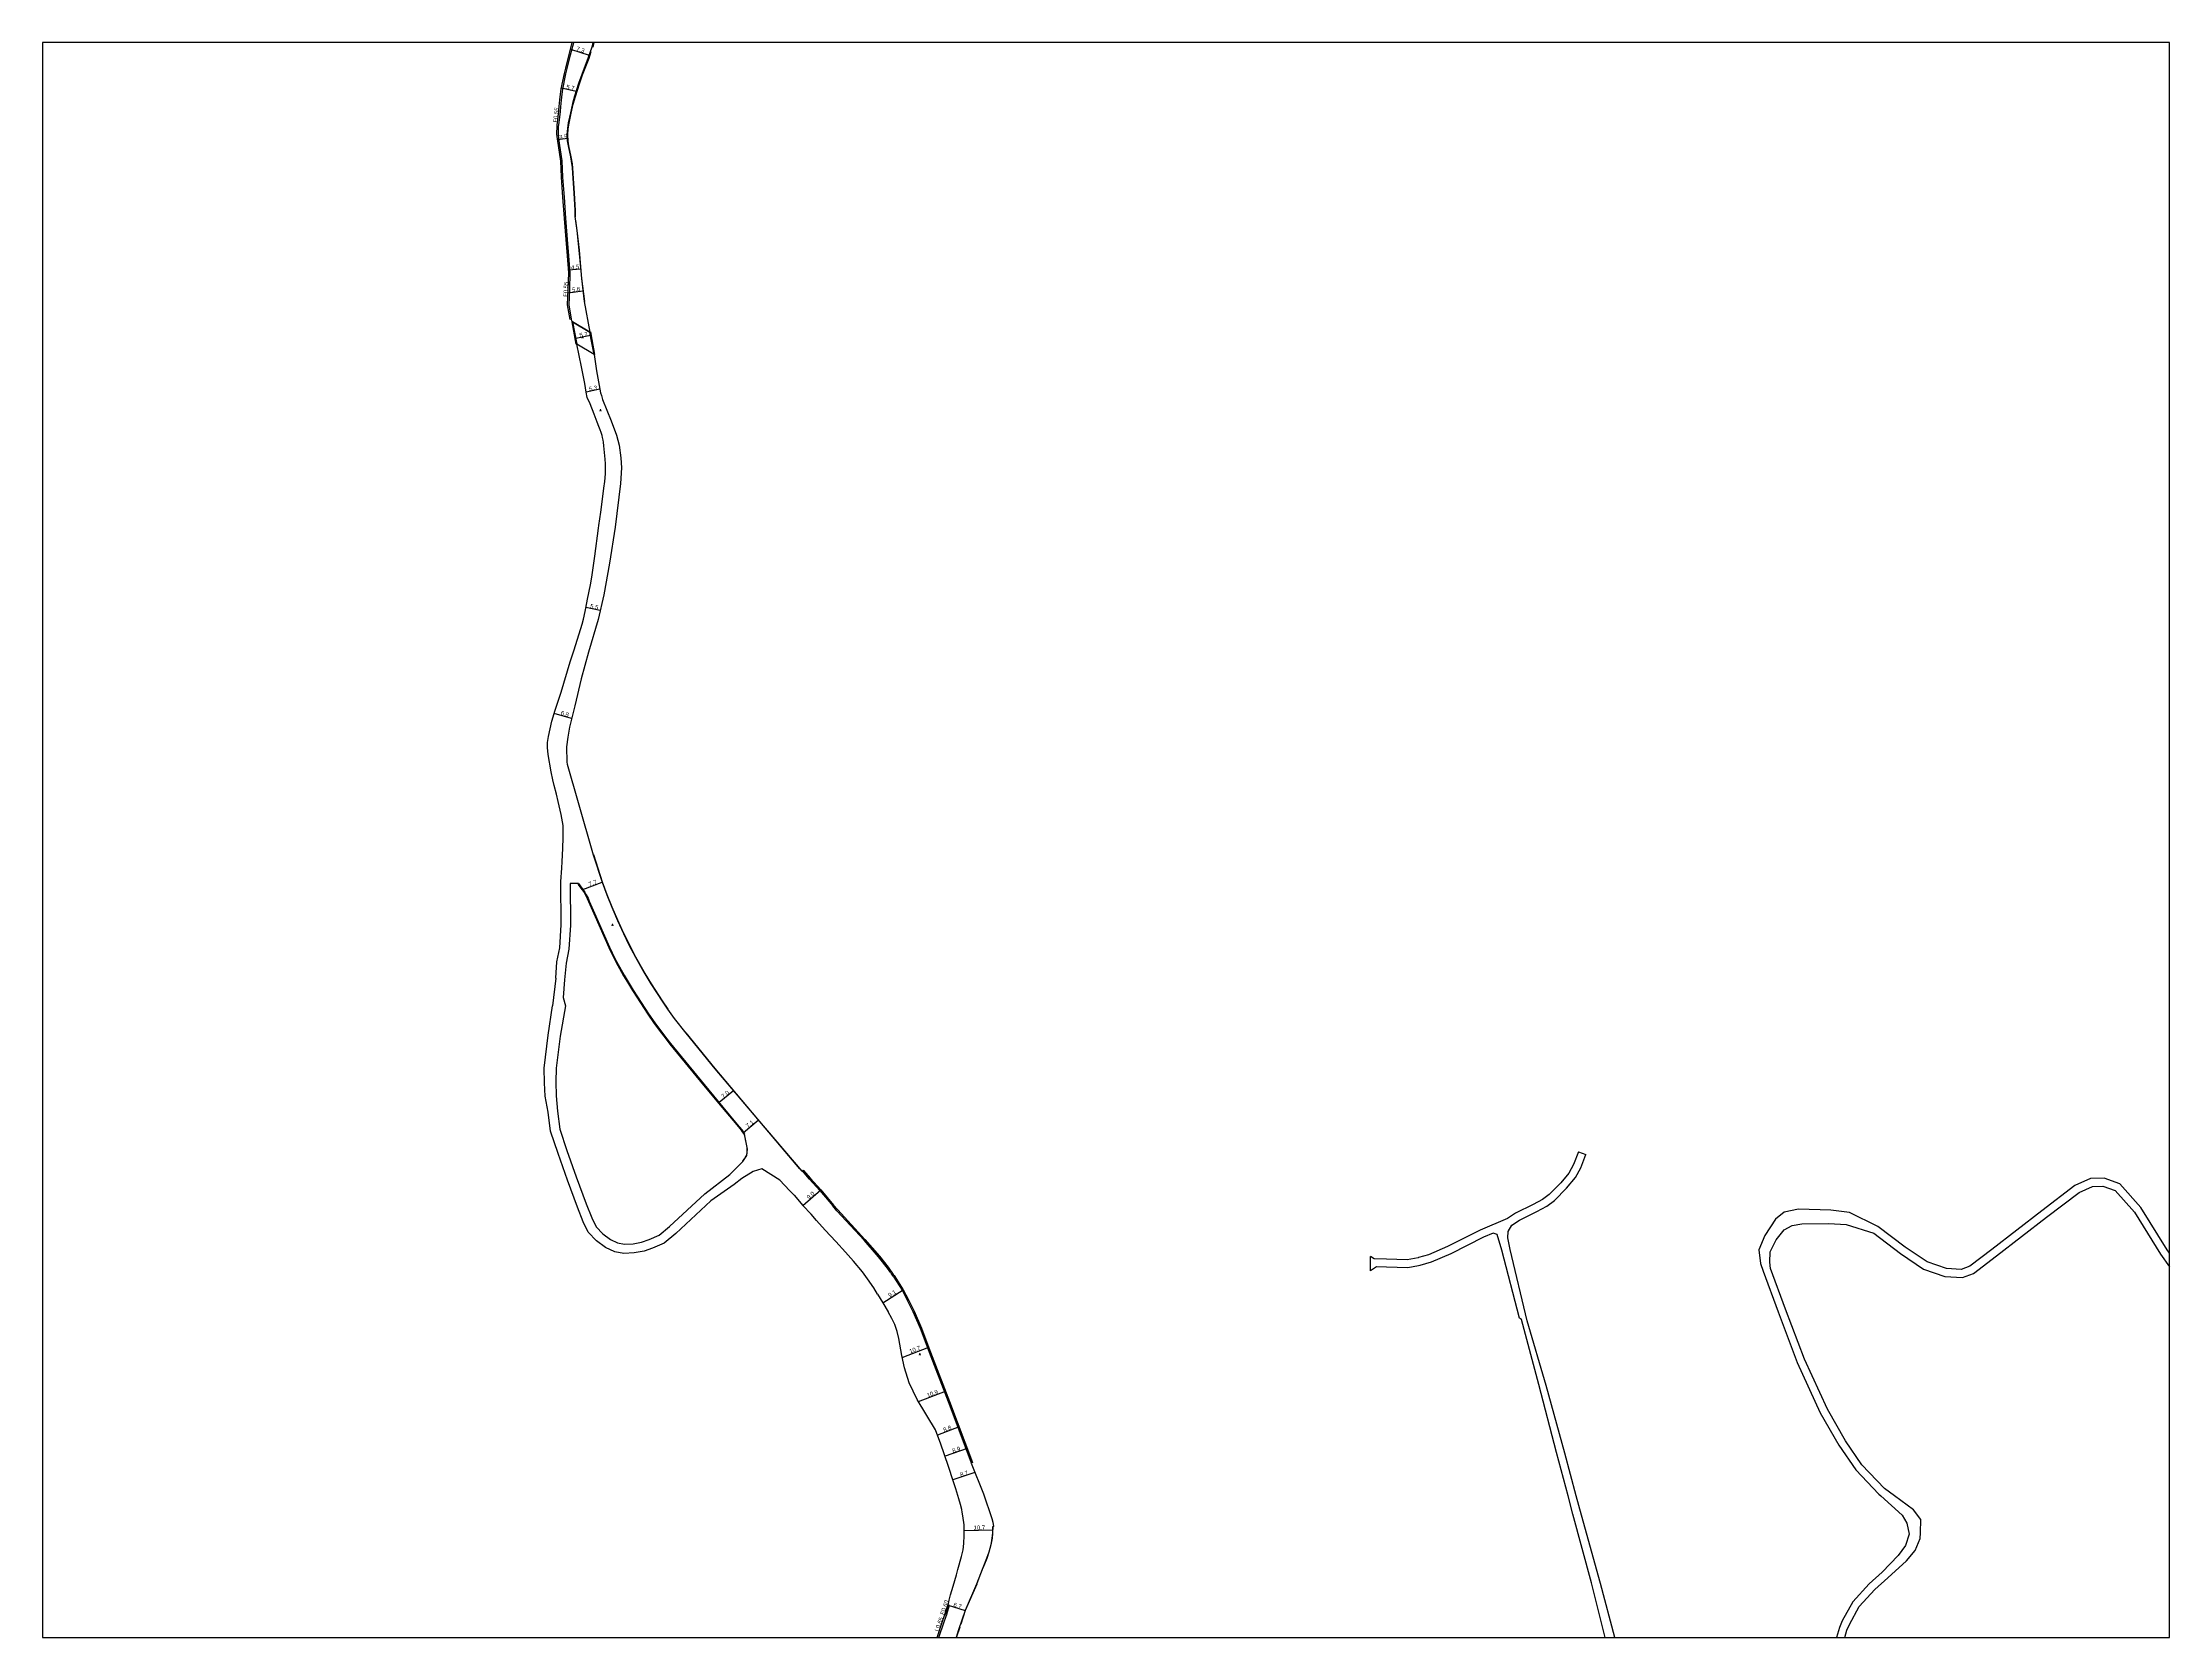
# Model space of a CAD drawing. Header units: metres. Extents: x -16001 to -12000, y -96000 to -93000.
# Drawn here: x -12800 to -12000, y -94200 to -93600 of the extents above; entities that cross this region are included whole.
import ezdxf

# ---------------------------------------------------------------- set-up
doc = ezdxf.new("R2010")
doc.units = ezdxf.units.M
doc.header["$LTSCALE"] = 2.5
for name, color, linetype in [('側溝・桝', 7, 'Continuous'), ('図郭', 7, 'Continuous'), ('幅員', 7, 'Continuous'), ('歩道・分離帯・安全施設', 7, 'Continuous'), ('舗装', 7, 'Continuous'), ('道路', 7, 'Continuous')]:
    doc.layers.add(name, color=color, linetype=linetype)
doc.styles.get("Standard").update_dxf_attribs({"font": ''})
doc.styles.add('YOKO_DECO', font='txt.shx', dxfattribs={"bigfont": 'extfont.shx'})
doc.styles.get('Standard').set_extended_font_data('@MS PGothic')

msp = doc.modelspace()

# ---------------------------------------------------------------- linework, layer by layer
at = {"layer": '側溝・桝'}
for points in [[(-12601.04, -93704.11), (-12601.94, -93698.66), (-12601.71, -93692.87), (-12601.5, -93686.6), (-12602.01, -93680.18), (-12602.52, -93674.05), (-12603.13, -93666.11), (-12603.73, -93658.13), (-12604.28, -93650.6), (-12604.56, -93644.56), (-12605.8, -93636.18), (-12605.99, -93634.5), (-12605.89, -93631.39), (-12605.86, -93631.09), (-12605.21, -93625.94), (-12605.08, -93624.13), (-12604.83, -93621.64), (-12604.58, -93619.45), (-12604.33, -93617.52), (-12603.12, -93611.83), (-12602.65, -93609.78), (-12601.36, -93604.68), (-12600.2, -93600)], [(-12462.85, -94200), (-12460.86, -94194.13), (-12460.24, -94192.36), (-12460.02, -94191.6)], [(-12459.84, -94191.01), (-12459.8, -94190.88)]]:
    msp.add_lwpolyline(points, dxfattribs=at)
for points in [[(-12460.47, -94190.83), (-12459.84, -94191.01), (-12460.02, -94191.6), (-12460.64, -94191.42)], [(-12460.37, -94190.71), (-12459.8, -94190.88), (-12459.77, -94190.78), (-12458.85, -94187.99), (-12459.4, -94187.81)]]:
    msp.add_lwpolyline(points, close=True, dxfattribs=at)
at = {"layer": '図郭'}
msp.add_lwpolyline([(-12800, -94200), (-12000, -94200), (-12000, -93600), (-12800, -93600)], close=True, dxfattribs=at)
at = {"layer": '幅員'}
for points in [[(-12601.42, -93602.5), (-12594.43, -93604.74)], [(-12599.29, -93618.36), (-12604.82, -93617.19)], [(-12602.38, -93636.08), (-12606.28, -93636.65)], [(-12602.14, -93685.55), (-12597.63, -93685.16)], [(-12602.31, -93694.16), (-12596.75, -93693.47)], [(-12593.89, -93710.24), (-12599.45, -93711.3)], [(-12590.38, -93730.46), (-12595.57, -93731.56)], [(-12590.23, -93813.61), (-12595.59, -93812.53)], [(-12600.99, -93854.31), (-12607.57, -93852.45)], [(-12596.75, -93918.56), (-12589.51, -93915.92)], [(-12540.13, -93994.33), (-12545.5, -93998.8)], [(-12536.31, -94010.01), (-12530.88, -94005.38)], [(-12514.08, -94037.45), (-12507.26, -94031.58)], [(-12483.96, -94074.11), (-12476.3, -94069.19)], [(-12476.65, -94094.65), (-12466.63, -94090.82)], [(-12470.47, -94111.25), (-12460.32, -94107.38)], [(-12455.25, -94120.78), (-12463.44, -94123.88)], [(-12452.16, -94128.95), (-12460.55, -94131.81)], [(-12449.29, -94137.96), (-12457.58, -94140.69)], [(-12442.61, -94159.61), (-12453.33, -94159.86)], [(-12459.4, -94187.81), (-12453.03, -94189.88)]]:
    msp.add_lwpolyline(points, dxfattribs=at)
at = {"layer": '歩道・分離帯・安全施設'}
for points in [[(-12592.62, -93600), (-12593.05, -93601.8)], [(-12599.54, -93665.51), (-12599.52, -93663.22), (-12599.88, -93656.73), (-12600.36, -93649.26), (-12600.52, -93647.08), (-12600.71, -93645.61), (-12601.15, -93643.06), (-12602.05, -93638.9), (-12602.31, -93637.1), (-12602.47, -93634.73), (-12602.3, -93632.52), (-12601.97, -93630.38), (-12601.18, -93626.55), (-12600.41, -93623.16), (-12599.57, -93620.32), (-12598.06, -93615.57), (-12596.88, -93612.15), (-12594.44, -93605.86), (-12593.7, -93603.43)], [(-12596.07, -93697.46), (-12597.17, -93688.73), (-12597.39, -93685.89), (-12598.06, -93678.1), (-12598.91, -93670.67), (-12599.39, -93666.93)], [(-12600.63, -93705.1), (-12599.06, -93713.42)], [(-12594.06, -93708.92), (-12593.61, -93711.77), (-12592.55, -93717.24)], [(-12564.7, -93963.61), (-12566.77, -93960.51), (-12570.96, -93954.05), (-12573.65, -93949.65), (-12576.84, -93944.02), (-12579.22, -93939.37), (-12581.3, -93935.13), (-12583.59, -93930.22), (-12585.7, -93925.25), (-12587.57, -93920.62), (-12589.32, -93915.82), (-12592.67, -93905.53)], [(-12598.6, -93916.6), (-12596.98, -93918.75), (-12596.3, -93919.78), (-12595.82, -93920.73), (-12595.09, -93922.05), (-12594.63, -93923.09), (-12592.64, -93927.63), (-12587.01, -93940.42), (-12585.99, -93942.53), (-12584.36, -93945.83), (-12581.46, -93951.04), (-12579.61, -93954.16), (-12578.04, -93956.63), (-12576.45, -93959.16), (-12572.27, -93965.55), (-12569.91, -93969), (-12567.66, -93971.99), (-12565.87, -93974.42), (-12564.02, -93976.76), (-12551.4, -93992.18), (-12544.35, -94000.65), (-12538.9, -94007.2), (-12537.22, -94009.2), (-12536.93, -94009.6), (-12536.37, -94010.47), (-12536.1, -94010.92), (-12535.85, -94011.96), (-12535.56, -94013.33), (-12535.38, -94014.25), (-12535.14, -94015.75), (-12535.04, -94016.32), (-12535.12, -94017.41), (-12535.27, -94018.53), (-12535.48, -94018.92), (-12536.03, -94019.76), (-12536.69, -94020.7)], [(-12515.17, -94023.66), (-12531.01, -94004.99), (-12546.95, -93985.94), (-12557.94, -93972.55)], [(-12511.5, -94027.57), (-12514.19, -94024.46)], [(-12511.5, -94027.57), (-12507.58, -94031.86), (-12502.79, -94037.61)], [(-12480.91, -94062.86), (-12482.22, -94061.01), (-12485.51, -94056.82), (-12491, -94050.55), (-12501.18, -94039.47), (-12502.79, -94037.61)], [(-12480.08, -94064.09), (-12480.35, -94063.65), (-12480.81, -94063)], [(-12480.08, -94064.1), (-12476.67, -94069.4), (-12474.71, -94073.21)], [(-12450.55, -94134.4), (-12459.25, -94111.39), (-12466.33, -94092.79), (-12469.77, -94083.79), (-12472.47, -94077.5), (-12474.71, -94073.21)], [(-12442.58, -94158.31), (-12442.64, -94160.76), (-12442.84, -94162.67), (-12443.28, -94165.19), (-12444.01, -94167.9), (-12444.82, -94170.34), (-12446.27, -94173.89)], [(-12448.64, -94180), (-12446.27, -94173.89)], [(-12448.64, -94180), (-12452.96, -94189.91), (-12454.65, -94194.99)], [(-12456.27, -94200), (-12454.91, -94195.98)]]:
    msp.add_lwpolyline(points, dxfattribs=at)
at = {"layer": '舗装'}
for points in [[(-12594.1, -93708.93), (-12600.62, -93705.07)], [(-12592.56, -93717.39), (-12599.05, -93713.42)]]:
    msp.add_lwpolyline(points, dxfattribs=at)
at = {"layer": '道路'}
for points in [[(-12601.58, -93704.22), (-12602.49, -93698.69), (-12602.26, -93692.85), (-12602.05, -93686.61), (-12602.56, -93680.22), (-12603.07, -93674.1), (-12603.68, -93666.16), (-12604.28, -93658.17), (-12604.83, -93650.63), (-12605.11, -93644.62), (-12606.34, -93636.25), (-12606.55, -93634.53), (-12606.44, -93631.35), (-12606.41, -93631.03), (-12605.76, -93625.88), (-12605.63, -93624.08), (-12605.38, -93621.58), (-12605.12, -93619.38), (-12604.87, -93617.43), (-12603.66, -93611.71), (-12603.18, -93609.65), (-12601.94, -93604.54), (-12600.78, -93600)], [(-12593.02, -93600), (-12593.45, -93601.69), (-12594.73, -93605.67), (-12597.17, -93611.97), (-12598.35, -93615.39), (-12599.86, -93620.14), (-12600.7, -93622.99), (-12601.48, -93626.4), (-12602.27, -93630.23), (-12602.6, -93632.38), (-12602.77, -93634.62), (-12602.61, -93637.01), (-12602.34, -93638.82), (-12601.45, -93642.99), (-12601, -93645.53), (-12600.82, -93646.98), (-12600.66, -93649.16), (-12600.18, -93656.62), (-12599.82, -93663.11), (-12599.84, -93665.39), (-12599.09, -93670.66), (-12598.23, -93678.1), (-12597.57, -93685.88), (-12597.34, -93688.73), (-12596.25, -93697.46), (-12594.1, -93708.93), (-12593.66, -93711.72), (-12592.56, -93717.39), (-12591.68, -93723.51), (-12590.38, -93730.46), (-12590.11, -93731.72), (-12589.81, -93732.8), (-12589.35, -93734.23), (-12586.13, -93742.28), (-12584.15, -93747.72), (-12583.09, -93751.43), (-12582.43, -93756.29), (-12582.28, -93759.95), (-12582.64, -93765.88), (-12584.63, -93782.29), (-12586.8, -93795.91), (-12588.9, -93807.81), (-12591.02, -93817.08), (-12594.68, -93829.36), (-12597.46, -93839.43), (-12599.85, -93849.57), (-12601.77, -93857.52), (-12602.4, -93861.26), (-12602.88, -93864.94), (-12602.84, -93870.73), (-12602.69, -93871.48), (-12598.51, -93885.86), (-12592.87, -93905.57), (-12589.53, -93915.87), (-12587.78, -93920.67), (-12585.91, -93925.31), (-12583.79, -93930.28), (-12581.5, -93935.2), (-12579.42, -93939.45), (-12577.03, -93944.1), (-12573.84, -93949.73), (-12571.15, -93954.14), (-12566.96, -93960.6), (-12564.88, -93963.7), (-12562.37, -93967.14), (-12558.07, -93972.64), (-12547.07, -93986.03), (-12531.14, -94005.08), (-12514.43, -94024.64), (-12513.87, -94024.17), (-12511.17, -94027.29)], [(-12592.53, -93739.78), (-12593.97, -93735.96), (-12595.16, -93733.5), (-12595.57, -93731.56), (-12596.07, -93728.27), (-12597.24, -93721.94), (-12599.05, -93713.42), (-12600.62, -93705.07), (-12600.82, -93705.1), (-12601.01, -93704.1), (-12601.58, -93704.22)], [(-12590.82, -93744.4), (-12591.39, -93742.8), (-12592.53, -93739.78)], [(-12595.93, -93814.09), (-12595.64, -93812.81), (-12594.97, -93809.46), (-12593.85, -93803.95), (-12593.41, -93801.11), (-12592.29, -93793.22), (-12590.9, -93782.65), (-12590.78, -93781.72), (-12589.97, -93776.68), (-12588.97, -93768.77), (-12588.82, -93767.67), (-12588.52, -93765.16), (-12588.41, -93763.77), (-12588.3, -93762.12), (-12588.23, -93760.42), (-12588.25, -93758.53), (-12588.33, -93756.73), (-12588.85, -93751.73), (-12589.05, -93750.3), (-12589.14, -93749.61), (-12589.38, -93748.56), (-12589.55, -93747.83), (-12589.9, -93746.64), (-12590.26, -93745.7), (-12590.82, -93744.4)], [(-12600.91, -93831.15), (-12600.15, -93828.83), (-12598.82, -93824.45), (-12597.09, -93818.77), (-12596.57, -93816.91), (-12595.93, -93814.09)], [(-12610.01, -93865.25), (-12610.05, -93864.73), (-12610.09, -93863.29), (-12609.64, -93861.04), (-12608.38, -93855.31), (-12607.22, -93851.22), (-12604.91, -93844.43), (-12601.51, -93832.96), (-12600.91, -93831.15)], [(-12604.53, -93908.06), (-12604.31, -93903.26), (-12604.18, -93899.06), (-12604.14, -93894.59), (-12604.91, -93890.42), (-12606.04, -93885.54), (-12606.73, -93882.78), (-12607.53, -93879.54), (-12608.04, -93877.37), (-12608.71, -93874.34), (-12609.82, -93867.86), (-12610.01, -93865.25)], [(-12606.96, -93951.99), (-12606.53, -93945.87), (-12605.47, -93940.56), (-12604.9, -93931.88), (-12605.04, -93915.64), (-12604.66, -93910.65), (-12604.53, -93908.06)], [(-12598.38, -93916.39), (-12601.54, -93916.34), (-12601.4, -93931.98), (-12601.99, -93941.02), (-12603.07, -93946.39), (-12603.72, -93952.63), (-12604.21, -93959.27), (-12603.33, -93962.37), (-12605.31, -93973.83), (-12606.87, -93985.84), (-12606.99, -93990.95), (-12606.86, -93996.29), (-12606.33, -94002.03), (-12605.45, -94008.79), (-12602.74, -94016.84), (-12599.3, -94026.74), (-12595.53, -94036.87), (-12593.41, -94042.17), (-12591.81, -94045.49), (-12589.26, -94048.14), (-12586.4, -94050.31), (-12583.73, -94051.6), (-12581.15, -94052.02), (-12577.87, -94051.87), (-12574.68, -94051.24), (-12571.89, -94050.29), (-12568.01, -94048.61), (-12564.15, -94045.41), (-12550.9, -94033.05), (-12541.53, -94025.81), (-12536.6, -94020.9), (-12535.08, -94018.75), (-12534.82, -94016.27), (-12535.93, -94010.62)], [(-12598.38, -93916.39), (-12596.74, -93918.57), (-12596.04, -93919.63), (-12595.55, -93920.59), (-12594.82, -93921.92), (-12594.36, -93922.97), (-12592.37, -93927.51), (-12586.74, -93940.29), (-12585.72, -93942.4), (-12584.1, -93945.69), (-12581.19, -93950.89), (-12579.35, -93954), (-12577.79, -93956.47), (-12576.19, -93958.99), (-12572.02, -93965.38), (-12569.66, -93968.82), (-12567.42, -93971.82), (-12565.63, -93974.23), (-12563.79, -93976.57), (-12551.16, -93991.99), (-12544.12, -94000.45), (-12538.67, -94007), (-12536.99, -94009.01), (-12536.68, -94009.43), (-12536.11, -94010.31), (-12535.93, -94010.62)], [(-12606.96, -93951.99), (-12608.15, -93962.35)], [(-12522.64, -94027.96), (-12529.48, -94023.69), (-12532.74, -94024.73), (-12536.92, -94027.38), (-12539.84, -94029.57), (-12548.63, -94035.72), (-12561.84, -94048.04), (-12566.15, -94051.62), (-12570.63, -94053.56), (-12573.77, -94054.63), (-12577.44, -94055.35), (-12581.35, -94055.54), (-12584.79, -94054.98), (-12588.24, -94053.31), (-12591.59, -94050.76), (-12594.72, -94047.51), (-12596.61, -94043.58), (-12598.8, -94038.14), (-12602.59, -94027.92), (-12606.06, -94017.95), (-12608.88, -94009.59), (-12609.81, -94002.42), (-12610.9, -93996.39), (-12611.25, -93991.37), (-12611.32, -93985.78), (-12609.83, -93973.47), (-12608.15, -93962.35)], [(-12222.34, -94017.27), (-12224.16, -94022.04), (-12225.93, -94025.31), (-12228.98, -94029.01), (-12233.29, -94033.38), (-12235.82, -94035.21), (-12239.29, -94037.1), (-12245.98, -94040.38), (-12248.93, -94042.36), (-12259.29, -94046.74), (-12271.59, -94052.98), (-12278.67, -94056), (-12282.48, -94057.11)], [(-12223.12, -94146.71), (-12227.37, -94130.72), (-12234.49, -94105.19), (-12241.61, -94080.88), (-12247.93, -94054.02), (-12248.89, -94049.62), (-12248.78, -94047.34), (-12247.31, -94044.88), (-12244.48, -94042.98), (-12237.91, -94039.77), (-12234.21, -94037.75), (-12231.33, -94035.66), (-12226.75, -94031.03), (-12223.43, -94027), (-12221.42, -94023.29), (-12219.54, -94018.34)], [(-12222.34, -94017.27), (-12219.54, -94018.34)], [(-12517.18, -94033.78), (-12519.09, -94031.91), (-12522.64, -94027.96)], [(-12511.17, -94027.29), (-12507.26, -94031.58), (-12502.46, -94037.33)], [(-12000, -94055.44), (-12000.92, -94054.16), (-12010.75, -94038.2), (-12018.64, -94029.34), (-12024.56, -94027.16), (-12029.68, -94027.35), (-12035.55, -94030.02), (-12048.04, -94039.5), (-12066.85, -94054), (-12075.13, -94060.37), (-12078.34, -94061.56), (-12083.87, -94061.18), (-12091.17, -94058.71), (-12099.39, -94053.16), (-12109.64, -94045.37), (-12120.35, -94040.19), (-12127.4, -94039.24), (-12139.59, -94038.89), (-12144.87, -94040.05), (-12148.24, -94042.62), (-12152.22, -94048.79), (-12154.39, -94054.15), (-12153.79, -94059.29), (-12152.87, -94062.21), (-12147.18, -94077.55), (-12140.02, -94096.51), (-12131.35, -94115.5), (-12124.35, -94127.67), (-12118, -94136.93), (-12109.29, -94146.08), (-12108.59, -94146.71)], [(-12103.45, -94146.71), (-12107.19, -94143.93), (-12115.67, -94135.03), (-12121.81, -94126.08), (-12128.67, -94114.13), (-12137.25, -94095.36), (-12144.38, -94076.45), (-12150.03, -94061.24), (-12150.3, -94058.76), (-12150.17, -94054.98), (-12147.92, -94050.46), (-12144.91, -94046.59), (-12141.94, -94045.03), (-12138.29, -94044.39), (-12128.13, -94044.28), (-12121.62, -94044.6), (-12111.22, -94047.94), (-12101.13, -94055.6), (-12092.51, -94061.42), (-12084.46, -94064.15), (-12077.9, -94064.59), (-12073.66, -94063.02), (-12065.05, -94056.4), (-12046.22, -94041.88), (-12034, -94032.61), (-12028.98, -94030.32), (-12025.04, -94030.18), (-12020.38, -94031.89), (-12013.17, -94040), (-12003.42, -94055.82), (-12000, -94060.6)], [(-12517.32, -94033.65), (-12514.08, -94037.45), (-12510.91, -94040.81)], [(-12502.46, -94037.33), (-12500.87, -94039.18), (-12490.69, -94050.26), (-12485.19, -94056.54), (-12481.88, -94060.74), (-12480.01, -94063.41), (-12479.72, -94063.87)], [(-12485.92, -94070.8), (-12487.3, -94068.53), (-12489.65, -94065.09), (-12491.59, -94062.41), (-12494.99, -94058.5), (-12497.99, -94055.02), (-12501.6, -94050.99), (-12505.64, -94046.76), (-12508.86, -94043.12), (-12510.91, -94040.81)], [(-12226.21, -94146.71), (-12230.54, -94130.42), (-12237.16, -94104.89), (-12243.74, -94080.4), (-12244.49, -94079.9), (-12251.12, -94054.36), (-12252.88, -94048.38), (-12254.42, -94047.94), (-12258.03, -94049.47), (-12270.32, -94055.7), (-12277.65, -94058.82), (-12281.9, -94060.07), (-12282.48, -94060.17)], [(-12479.72, -94063.87), (-12476.31, -94069.19), (-12474.33, -94073.02)], [(-12282.48, -94060.17), (-12286.48, -94060.89), (-12294.51, -94060.68), (-12298.25, -94060.62), (-12300.52, -94062.08)], [(-12282.48, -94057.11), (-12282.58, -94057.14), (-12286.71, -94057.88), (-12294.44, -94057.68), (-12299.11, -94057.6), (-12300.48, -94056.74)], [(-12485.92, -94070.8), (-12483.96, -94074.11), (-12481.96, -94077.45)], [(-12453.85, -94154.27), (-12454.06, -94152.84), (-12454.28, -94151.81), (-12454.7, -94150.04), (-12455.31, -94147.79), (-12456.47, -94144.1), (-12457.56, -94140.73), (-12459.11, -94136.03), (-12460.84, -94130.95), (-12462.15, -94127.28), (-12464.18, -94121.9), (-12470.97, -94110.42), (-12474.04, -94104.16), (-12475.82, -94098.58), (-12476.79, -94093.98), (-12477.87, -94087.58), (-12478.56, -94084.95), (-12479.07, -94083.37), (-12479.48, -94082.23), (-12480.59, -94080.04), (-12481.96, -94077.45)], [(-12474.33, -94073.02), (-12472.1, -94077.31), (-12469.38, -94083.62), (-12465.95, -94092.62), (-12458.86, -94111.23), (-12450.16, -94134.23), (-12450.67, -94134.48), (-12446.12, -94145.93), (-12442.92, -94155.24), (-12442.52, -94156.65), (-12442.34, -94158.29)], [(-12212.29, -94200), (-12217.39, -94179.41), (-12224.36, -94153.66), (-12226.21, -94146.71)], [(-12208.61, -94200), (-12214.03, -94179.71), (-12221.19, -94153.96), (-12223.12, -94146.71)], [(-12108.59, -94146.71), (-12100.57, -94153.99), (-12098.82, -94157.06), (-12097.92, -94161.1), (-12099.24, -94165.37), (-12102.07, -94169.2), (-12108.03, -94175.43), (-12112.92, -94179.82), (-12119.13, -94186.64), (-12123.07, -94193.74), (-12124.15, -94196.25), (-12125.24, -94200)], [(-12122.11, -94200), (-12121.32, -94197.26), (-12120.37, -94195.06), (-12116.68, -94188.4), (-12110.81, -94181.95), (-12105.94, -94177.59), (-12098.85, -94171.19), (-12095.7, -94167.25), (-12093.8, -94162.72), (-12093.62, -94160.62), (-12093.54, -94155.65), (-12096.28, -94152.03), (-12103.45, -94146.71)], [(-12455.68, -94174.45), (-12454.32, -94169.48), (-12453.78, -94166.99), (-12453.49, -94164.68), (-12453.31, -94161.64), (-12453.29, -94161.41), (-12453.39, -94157.59), (-12453.85, -94154.27)], [(-12442.34, -94158.29), (-12442.66, -94158.32), (-12442.73, -94160.75), (-12442.93, -94162.66), (-12443.36, -94165.17), (-12444.09, -94167.87), (-12444.9, -94170.31), (-12446.35, -94173.86)], [(-12458.98, -94185.98), (-12458.45, -94183.96), (-12458, -94182.37), (-12457.49, -94180.71), (-12456.25, -94176.4), (-12455.68, -94174.45)], [(-12446.35, -94173.86), (-12448.75, -94179.96)], [(-12448.75, -94179.96), (-12453.03, -94189.88), (-12455.45, -94197.15)], [(-12463.54, -94200), (-12461.48, -94193.9), (-12460.86, -94192.13), (-12460.43, -94190.69), (-12460.17, -94189.38)], [(-12460.17, -94189.38), (-12459.4, -94187.81), (-12458.98, -94185.98)], [(-12455.45, -94197.15), (-12456.41, -94200)]]:
    msp.add_lwpolyline(points, dxfattribs=at)
for points in [[(-12600.62, -93705.07), (-12599.05, -93713.42), (-12599.25, -93713.45), (-12600.82, -93705.1)], [(-12599.05, -93713.42), (-12600.62, -93705.07), (-12594.1, -93708.93), (-12593.66, -93711.72), (-12592.56, -93717.39)], [(-12592.56, -93717.39), (-12593.66, -93711.72), (-12594.1, -93708.93), (-12593.86, -93708.89), (-12593.42, -93711.68), (-12592.33, -93717.34)]]:
    msp.add_lwpolyline(points, close=True, dxfattribs=at)
at = {"layer": '道路', "flags": 128}
msp.add_lwpolyline([(-12300.52, -94062.08), (-12300.48, -94056.74)], dxfattribs=at)

# ---------------------------------------------------------------- texts
at = {"layer": '側溝・桝'}
for s, rotation, p in [('F0.55', 83, (-12606.42, -93630.16)), ('F0.55', 88, (-12602.47, -93695.65)), ('F0.60', 72, (-12460.88, -94191.66)), ('L0.65', 71, (-12462.96, -94197.91))]:
    msp.add_text(s, height=1.6, rotation=rotation, dxfattribs=at).set_placement(p)
at = {"layer": '幅員'}
for s, rotation, p in [('7.3', 342, (-12599.36, -93602.97)), ('5.7', 348, (-12603.12, -93617.4)), ('3.9', 8, (-12605.54, -93636.42)), ('4.5', 5, (-12601.13, -93685.4)), ('5.6', 7, (-12600.76, -93693.82)), ('5.7', 11, (-12597.88, -93710.95)), ('5.3', 12, (-12594.25, -93731.17)), ('5.5', 349, (-12594.11, -93812.74)), ('6.8', 344, (-12605.26, -93852.89)), ('7.7', 20, (-12594.26, -93917.46)), ('7.0', 40, (-12543.89, -93997.31)), ('7.1', 40, (-12534.65, -94008.41)), ('9.0', 41, (-12511.74, -94035.29)), ('9.1', 33, (-12481.29, -94072.11)), ('10.7', 21, (-12473.6, -94093.21)), ('10.9', 21, (-12467.01, -94109.75)), ('8.8', 21, (-12460.87, -94122.76)), ('8.9', 19, (-12457.54, -94130.6)), ('8.7', 18, (-12454.6, -94139.61)), ('10.7', 1.29744, (-12449.76, -94159.52)), ('6.7', 342, (-12457.53, -94188.32))]:
    msp.add_text(s, height=1.6, rotation=rotation, dxfattribs=at).set_placement(p)
at = {"layer": '舗装', "style": 'YOKO_DECO'}
for p in [(-12597.14, -93711.22, 223.6), (-12590.43, -93738.71, 223.07), (-12585.96, -93932.3, 214.04), (-12470.27, -94093.82, 212.81)]:
    msp.add_text('A', height=0.75, dxfattribs=at).set_placement(p)

doc.saveas('drawing.dxf')
